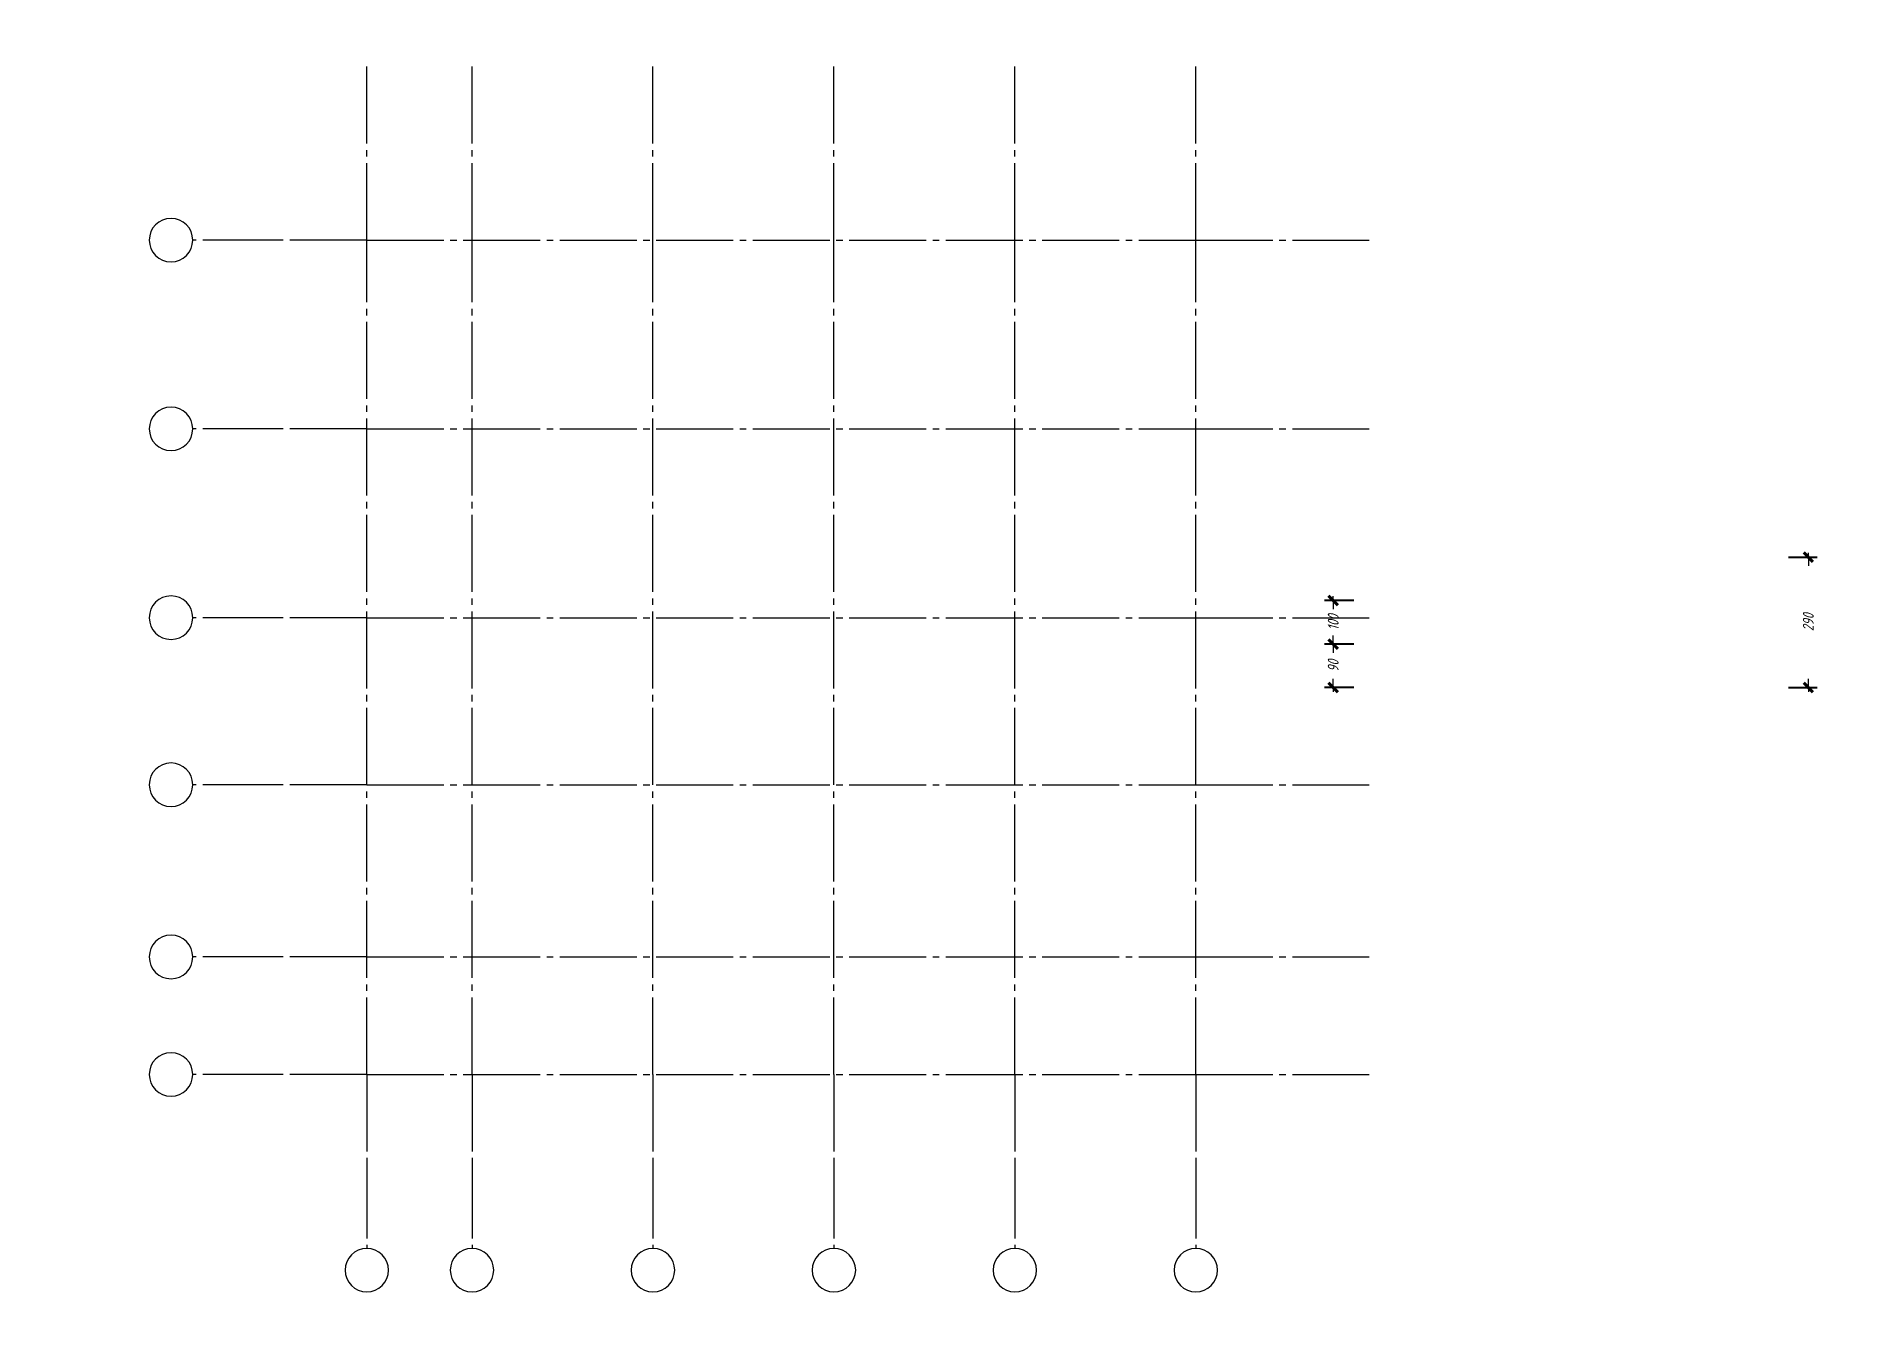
# Model space of a CAD drawing. Header units: millimetres. Extents: x 0 to 6720, y 0 to 297.
# Drawn here: x 0 to 420, y 0 to 297 of the extents above; entities that cross this region are included whole.
import ezdxf

# ---------------------------------------------------------------- set-up
doc = ezdxf.new("R2010")
doc.units = ezdxf.units.MM
for name, pattern in [('K5LT_AXLED', [22.1875, 17.6875, -1.5, 1.5, -1.5]), ('K5LT_BASIC', [0]), ('K5LT_THIN', [0])]:
    doc.linetypes.add(name, pattern=pattern)
doc.layers.add('Системный слой', color=7, linetype='Continuous')
doc.styles.add('KDIMTEXTSTYLE', font='GOST_AU.SHX', dxfattribs={"width": 0.96, "oblique": 15, "height": 5})
doc.styles.add('KTEXTSTYLE', font='GOST_AU.SHX', dxfattribs={"width": 0.96, "height": 5})
doc.dimstyles.new('KDIMSTYLE (0.10)', dxfattribs={"dimtxt": 5, "dimasz": 1, "dimexe": 2, "dimexo": 0, "dimgap": 1, "dimtad": 1, "dimlfac": 10, "dimtxsty": 'KDIMTEXTSTYLE', "dimsah": 1, "dimcen": 0, "dimdle": 1, "dimadec": 0, "dimazin": 0, "dimtfac": 0.667, "dimtmove": 0, "dimatfit": 3, "dimfxl": 0, "dimtvp": 1, "dimtolj": 1, "dimtzin": 0, "dimarcsym": 0})

msp = doc.modelspace()

# ---------------------------------------------------------------- blocks, each defined once
blk = doc.blocks.new('U182')
at = {"layer": 'Системный слой', "color": 30, "linetype": 'K5LT_AXLED', "lineweight": 18}
for p, q in [((55.91416956528087, 58.4019691759321), (35.91416956528087, 58.4019691759321)), ((75.91416956528087, 58.4019691759321), (55.91416956528087, 58.4019691759321)), ((75.91416956528087, 58.4019691759321), (266.5141695652808, 58.40196917593208)), ((266.5141695652808, 58.40196917593208), (306.5141695652808, 58.40196917593208))]:
    blk.add_line(p, q, dxfattribs=at)
at = {"layer": 'Системный слой', "color": 7, "linetype": 'K5LT_THIN', "lineweight": 18}
blk.add_arc((30.91416956528087, 58.4019691759321), 5, 0, 359.999994270422, dxfattribs=at)
blk = doc.blocks.new('U183')
at = {"layer": 'Системный слой', "color": 30, "linetype": 'K5LT_AXLED', "lineweight": 18}
for p, q in [((55.91416956528087, 85.4019691759321), (35.91416956528087, 85.4019691759321)), ((75.91416956528087, 85.4019691759321), (55.91416956528087, 85.4019691759321)), ((75.91416956528087, 85.4019691759321), (266.5141695652808, 85.40196917593208)), ((266.5141695652808, 85.40196917593208), (306.5141695652808, 85.40196917593208))]:
    blk.add_line(p, q, dxfattribs=at)
at = {"layer": 'Системный слой', "color": 7, "linetype": 'K5LT_THIN', "lineweight": 18}
blk.add_arc((30.91416956528087, 85.4019691759321), 5, 0, 359.999994270422, dxfattribs=at)
blk = doc.blocks.new('U184')
at = {"layer": 'Системный слой', "color": 30, "linetype": 'K5LT_AXLED', "lineweight": 18}
for p, q in [((55.91416956528087, 125.0019691759321), (35.91416956528087, 125.0019691759321)), ((75.91416956528087, 125.0019691759321), (55.91416956528087, 125.0019691759321)), ((75.91416956528087, 125.0019691759321), (266.5141695652808, 125.0019691759321)), ((266.5141695652808, 125.0019691759321), (306.5141695652808, 125.0019691759321))]:
    blk.add_line(p, q, dxfattribs=at)
at = {"layer": 'Системный слой', "color": 7, "linetype": 'K5LT_THIN', "lineweight": 18}
blk.add_arc((30.91416956528087, 125.0019691759321), 5, 0, 359.999994270422, dxfattribs=at)
blk = doc.blocks.new('U185')
at = {"layer": 'Системный слой', "color": 30, "linetype": 'K5LT_AXLED', "lineweight": 18}
for p, q in [((55.91416956528087, 163.4019691759321), (35.91416956528087, 163.4019691759321)), ((75.91416956528087, 163.4019691759321), (55.91416956528087, 163.4019691759321)), ((75.91416956528087, 163.4019691759321), (266.5141695652808, 163.4019691759321)), ((266.5141695652808, 163.4019691759321), (306.5141695652808, 163.4019691759321))]:
    blk.add_line(p, q, dxfattribs=at)
at = {"layer": 'Системный слой', "color": 7, "linetype": 'K5LT_THIN', "lineweight": 18}
blk.add_arc((30.91416956528087, 163.4019691759321), 5, 0, 359.999994270422, dxfattribs=at)
blk = doc.blocks.new('U186')
at = {"layer": 'Системный слой', "color": 30, "linetype": 'K5LT_AXLED', "lineweight": 18}
for p, q in [((55.91416956528087, 206.8019691759321), (35.91416956528087, 206.8019691759321)), ((75.91416956528087, 206.8019691759321), (55.91416956528087, 206.8019691759321)), ((75.91416956528087, 206.8019691759321), (266.5141695652808, 206.8019691759321)), ((266.5141695652808, 206.8019691759321), (306.5141695652808, 206.8019691759321))]:
    blk.add_line(p, q, dxfattribs=at)
at = {"layer": 'Системный слой', "color": 7, "linetype": 'K5LT_THIN', "lineweight": 18}
blk.add_arc((30.91416956528087, 206.8019691759321), 5, 0, 359.999994270422, dxfattribs=at)
blk = doc.blocks.new('U187')
at = {"layer": 'Системный слой', "color": 30, "linetype": 'K5LT_AXLED', "lineweight": 18}
for p, q in [((55.91416956528087, 250.2019691759321), (35.91416956528087, 250.2019691759321)), ((75.91416956528087, 250.2019691759321), (55.91416956528087, 250.2019691759321)), ((75.91416956528087, 250.2019691759321), (266.5141695652808, 250.2019691759321)), ((266.5141695652808, 250.2019691759321), (306.5141695652808, 250.2019691759321))]:
    blk.add_line(p, q, dxfattribs=at)
at = {"layer": 'Системный слой', "color": 7, "linetype": 'K5LT_THIN', "lineweight": 18}
blk.add_arc((30.91416956528087, 250.2019691759321), 5, 0, 359.999994270422, dxfattribs=at)
blk = doc.blocks.new('U188')
at = {"layer": 'Системный слой', "color": 30, "linetype": 'K5LT_AXLED', "lineweight": 18}
for p, q in [((75.91416956528087, 250.2019691759321), (75.91416956528087, 290.2019691759321)), ((75.91416956528087, 58.4019691759321), (75.91416956528087, 250.2019691759321)), ((75.91416956528087, 58.4019691759321), (75.91416956528087, 38.4019691759321)), ((75.91416956528087, 38.4019691759321), (75.91416956528087, 18.4019691759321))]:
    blk.add_line(p, q, dxfattribs=at)
at = {"layer": 'Системный слой', "color": 7, "linetype": 'K5LT_THIN', "lineweight": 18}
blk.add_arc((75.91416956528087, 13.4019691759321), 5, 0, 359.999994270422, dxfattribs=at)
blk = doc.blocks.new('U189')
at = {"layer": 'Системный слой', "color": 30, "linetype": 'K5LT_AXLED', "lineweight": 18}
for p, q in [((100.1141695652809, 250.2019691759321), (100.1141695652809, 290.2019691759321)), ((100.1141695652809, 58.4019691759321), (100.1141695652809, 250.2019691759321)), ((100.1141695652809, 58.4019691759321), (100.1141695652809, 38.4019691759321)), ((100.1141695652809, 38.4019691759321), (100.1141695652809, 18.4019691759321))]:
    blk.add_line(p, q, dxfattribs=at)
at = {"layer": 'Системный слой', "color": 7, "linetype": 'K5LT_THIN', "lineweight": 18}
blk.add_arc((100.1141695652809, 13.4019691759321), 5, 0, 359.999994270422, dxfattribs=at)
blk = doc.blocks.new('U190')
at = {"layer": 'Системный слой', "color": 30, "linetype": 'K5LT_AXLED', "lineweight": 18}
for p, q in [((141.7141695652808, 250.2019691759321), (141.7141695652808, 290.2019691759321)), ((141.7141695652808, 58.40196917593209), (141.7141695652808, 250.2019691759321)), ((141.7141695652808, 58.40196917593209), (141.7141695652808, 38.40196917593209)), ((141.7141695652808, 38.40196917593209), (141.7141695652808, 18.40196917593209))]:
    blk.add_line(p, q, dxfattribs=at)
at = {"layer": 'Системный слой', "color": 7, "linetype": 'K5LT_THIN', "lineweight": 18}
blk.add_arc((141.7141695652808, 13.40196917593209), 5, 0, 359.999994270422, dxfattribs=at)
blk = doc.blocks.new('U191')
at = {"layer": 'Системный слой', "color": 30, "linetype": 'K5LT_AXLED', "lineweight": 18}
for p, q in [((183.314169565281, 250.2019691759321), (183.314169565281, 290.2019691759321)), ((183.314169565281, 58.40196917593209), (183.314169565281, 250.2019691759321)), ((183.314169565281, 58.40196917593209), (183.314169565281, 38.40196917593209)), ((183.314169565281, 38.40196917593209), (183.314169565281, 18.40196917593209))]:
    blk.add_line(p, q, dxfattribs=at)
at = {"layer": 'Системный слой', "color": 7, "linetype": 'K5LT_THIN', "lineweight": 18}
blk.add_arc((183.314169565281, 13.40196917593209), 5, 0, 359.999994270422, dxfattribs=at)
blk = doc.blocks.new('U192')
at = {"layer": 'Системный слой', "color": 30, "linetype": 'K5LT_AXLED', "lineweight": 18}
for p, q in [((224.9141695652809, 250.2019691759321), (224.9141695652809, 290.2019691759321)), ((224.9141695652809, 58.40196917593209), (224.9141695652809, 250.2019691759321)), ((224.9141695652809, 58.40196917593209), (224.9141695652809, 38.40196917593209)), ((224.9141695652809, 38.40196917593209), (224.9141695652809, 18.40196917593209))]:
    blk.add_line(p, q, dxfattribs=at)
at = {"layer": 'Системный слой', "color": 7, "linetype": 'K5LT_THIN', "lineweight": 18}
blk.add_arc((224.9141695652809, 13.40196917593209), 5, 0, 359.999994270422, dxfattribs=at)
blk = doc.blocks.new('U193')
at = {"layer": 'Системный слой', "color": 30, "linetype": 'K5LT_AXLED', "lineweight": 18}
for p, q in [((266.5141695652808, 250.2019691759321), (266.5141695652808, 290.2019691759321)), ((266.5141695652808, 58.40196917593208), (266.5141695652808, 250.2019691759321)), ((266.5141695652808, 58.40196917593208), (266.5141695652808, 38.40196917593208)), ((266.5141695652808, 38.40196917593208), (266.5141695652808, 18.40196917593208))]:
    blk.add_line(p, q, dxfattribs=at)
at = {"layer": 'Системный слой', "color": 7, "linetype": 'K5LT_THIN', "lineweight": 18}
blk.add_arc((266.5141695652808, 13.40196917593208), 5, 0, 359.999994270422, dxfattribs=at)
blk = doc.blocks.new('U181')
at = {"layer": 'Системный слой'}
for name in ['U188', 'U189', 'U190', 'U191', 'U192', 'U193', 'U187', 'U186', 'U185', 'U184', 'U183', 'U182']:
    blk.add_blockref(name, (0, 0), dxfattribs=at)
blk = doc.blocks.new('KDIMARROW_03')
at = {"layer": 'Системный слой', "color": 0, "linetype": 'K5LT_BASIC', "lineweight": 40}
blk.add_line((-1.060500025749207, -1.060500025749206), (1.060500025749207, 1.060500025749206), dxfattribs=at)
at = {"layer": 'Системный слой', "color": 0, "linetype": 'K5LT_THIN', "lineweight": 18}
for q in [(-1, 0), (2, -2.449293598294706e-16)]:
    blk.add_line((0, 0), q, dxfattribs=at)

# ---------------------------------------------------------------- dimensions: what is measured, and where the dimension line sits
at = {"layer": 'Системный слой', "color": 7}
for base, p1, p2, location, text in [((407.3269775422391, 147.3280203623794), (400.7349230572497, 177.3280203623794), (400.7349230572498, 147.3280203623794), (407.3269775422391, 162.3280203623794), '\\H2.5;\\W0.965;\\Q15;\\H2.5;\\W0.965;\\Q15;\\Q15;290'), ((298.0957650278692, 147.3280203623794), (304.8349230572499, 157.3280203623794), (304.8349230572499, 147.3280203623794), (298.0957650278692, 152.3280203623794), '\\H2.5;\\W0.965;\\Q15;\\H2.5;\\W0.965;\\Q15;\\Q15;90')]:
    msp.add_linear_dim(base=base, p1=p1, p2=p2, angle=90, location=location, text=text, dimstyle='KDIMSTYLE (0.10)', override={"dimexo": 2, "dimblk1": 'KDIMARROW_03', "dimblk2": 'KDIMARROW_03', "dimse1": 0, "dimse2": 0, "dimclrt": 7, "dimtolj": 1}, dxfattribs=at).render()
msp.add_linear_dim(base=(298.0957650278692, 157.3280203623794), p1=(304.8349230572499, 167.3280203623794), p2=(304.8349230572499, 157.3280203623794), angle=90, location=(298.0957650278692, 162.3280203623794), dimstyle='KDIMSTYLE (0.10)', override={"dimexo": 2, "dimpost": '\\H2.5;\\W0.965;\\Q15;<>', "dimblk1": 'KDIMARROW_03', "dimblk2": 'KDIMARROW_03', "dimse1": 0, "dimse2": 0, "dimclrt": 7, "dimtolj": 1}, dxfattribs=at).render()

# ---------------------------------------------------------------- block references
at = {"layer": 'Системный слой'}
msp.add_blockref('U181', (0, 0), dxfattribs=at)

msp.set_redraw_order([(e.dxf.handle, doc.entitydb.next_handle()) for e in msp.query("TEXT MTEXT ATTDEF DIMENSION ARC_DIMENSION")])  # texts and dimensions are drawn at this point

doc.saveas('drawing.dxf')
